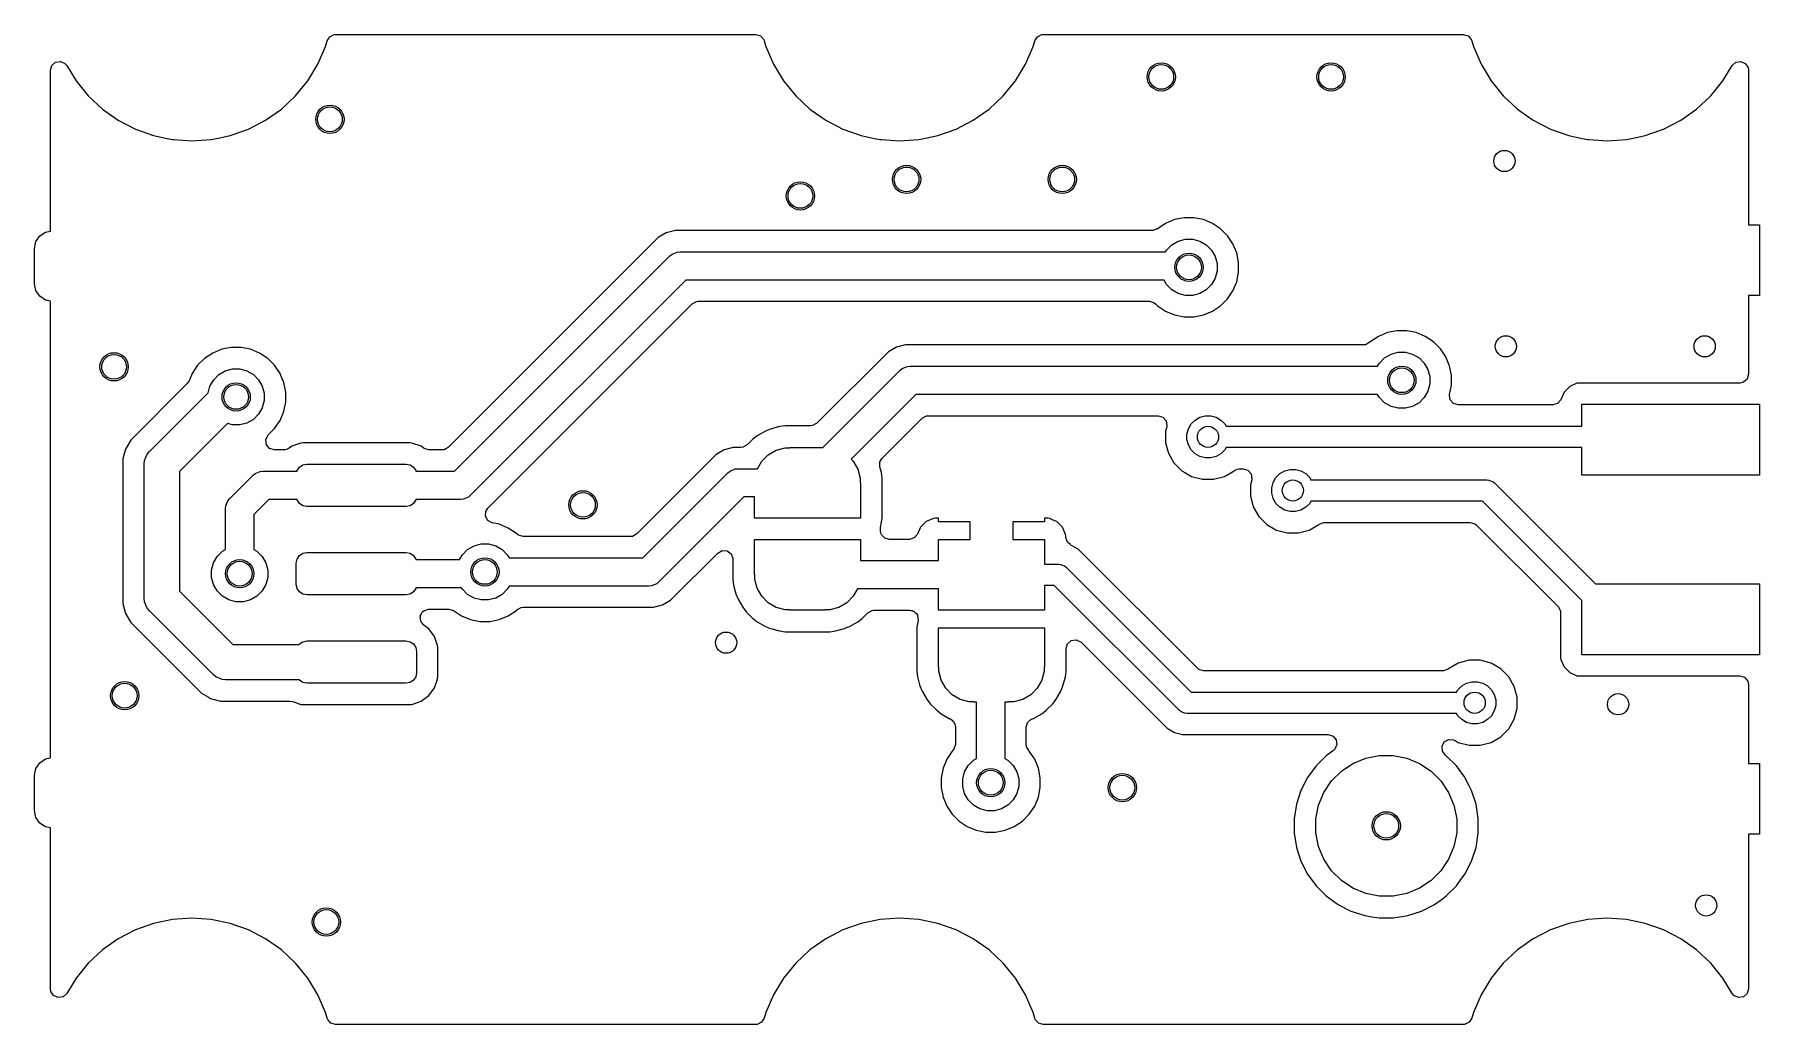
# Model space of a CAD drawing. Extents: x 0.011 to 0.971, y 0.02 to 0.571.
import ezdxf

# ---------------------------------------------------------------- set-up
doc = ezdxf.new("R2010")
doc.units = 0
doc.header["$MEASUREMENT"] = 0
doc.layers.add('BLACK', color=7, linetype='CONTINUOUS')

msp = doc.modelspace()

# ---------------------------------------------------------------- linework, layer by layer
at = {"layer": 'BLACK', "linetype": 'CONTINUOUS'}
for p, q in [((0.17281, 0.56411), (0.1737, 0.56728)), ((0.1737, 0.56728), (0.17516, 0.56961)), ((0.17516, 0.56961), (0.17764, 0.57079)), ((0.17764, 0.57079), (0.1784, 0.57085)), ((0.1784, 0.57085), (0.41215, 0.57085)), ((0.41215, 0.57085), (0.41479, 0.57007)), ((0.41479, 0.57007), (0.41659, 0.56799)), ((0.41659, 0.56799), (0.41685, 0.56728)), ((0.41685, 0.56728), (0.41774, 0.56411)), ((0.56651, 0.56411), (0.5674, 0.56728)), ((0.5674, 0.56728), (0.56886, 0.56961)), ((0.56886, 0.56961), (0.57135, 0.57079)), ((0.57135, 0.57079), (0.5721, 0.57085)), ((0.5721, 0.57085), (0.80585, 0.57085)), ((0.80585, 0.57085), (0.80849, 0.57007)), ((0.80849, 0.57007), (0.81029, 0.56799)), ((0.81029, 0.56799), (0.81055, 0.56728)), ((0.81055, 0.56728), (0.81144, 0.56411)), ((0.16875, 0.55476), (0.17281, 0.56411)), ((0.17281, 0.56411), (0.17281, 0.56411)), ((0.41774, 0.56411), (0.42203, 0.55423)), ((0.56245, 0.55476), (0.56651, 0.56411)), ((0.56651, 0.56411), (0.56651, 0.56411)), ((0.81144, 0.56411), (0.81573, 0.55423)), ((0.0197, 0.551), (0.02048, 0.55363)), ((0.0197, 0.46142), (0.0197, 0.551)), ((0.02048, 0.55363), (0.02256, 0.55544)), ((0.02256, 0.55544), (0.02528, 0.55583)), ((0.02528, 0.55583), (0.02778, 0.55468)), ((0.02778, 0.55468), (0.02876, 0.55353)), ((0.02876, 0.55353), (0.03393, 0.54503)), ((0.16292, 0.54503), (0.16852, 0.55423)), ((0.16852, 0.55423), (0.16875, 0.55476)), ((0.42203, 0.55423), (0.42203, 0.55423)), ((0.42203, 0.55423), (0.42763, 0.54503)), ((0.55662, 0.54503), (0.56222, 0.55423)), ((0.56222, 0.55423), (0.56245, 0.55476)), ((0.81573, 0.55423), (0.81573, 0.55423)), ((0.81573, 0.55423), (0.82133, 0.54503)), ((0.95032, 0.54503), (0.95549, 0.55353)), ((0.95549, 0.55353), (0.95753, 0.55538)), ((0.95753, 0.55538), (0.96024, 0.55584)), ((0.96024, 0.55584), (0.96277, 0.55476)), ((0.96277, 0.55476), (0.96431, 0.55249)), ((0.96431, 0.55249), (0.96455, 0.551)), ((0.96455, 0.551), (0.96455, 0.46496)), ((0.03393, 0.54503), (0.04073, 0.53667)), ((0.15612, 0.53667), (0.16292, 0.54503)), ((0.42763, 0.54503), (0.43443, 0.53667)), ((0.54982, 0.53667), (0.55662, 0.54503)), ((0.82133, 0.54503), (0.82813, 0.53667)), ((0.94352, 0.53667), (0.95032, 0.54503)), ((0.04073, 0.53667), (0.0486, 0.52931)), ((0.0486, 0.52931), (0.05741, 0.5231)), ((0.13944, 0.5231), (0.14825, 0.52931)), ((0.14825, 0.52931), (0.15612, 0.53667)), ((0.43443, 0.53667), (0.44231, 0.52931)), ((0.44231, 0.52931), (0.45111, 0.5231)), ((0.53314, 0.5231), (0.54195, 0.52931)), ((0.54195, 0.52931), (0.54982, 0.53667)), ((0.82813, 0.53667), (0.83601, 0.52931)), ((0.83601, 0.52931), (0.84481, 0.5231)), ((0.92684, 0.5231), (0.93565, 0.52931)), ((0.93565, 0.52931), (0.94352, 0.53667)), ((0.05741, 0.5231), (0.05741, 0.5231)), ((0.05741, 0.5231), (0.05741, 0.5231)), ((0.05741, 0.5231), (0.06697, 0.51814)), ((0.12988, 0.51814), (0.13944, 0.5231)), ((0.45111, 0.5231), (0.45111, 0.5231)), ((0.45111, 0.5231), (0.45111, 0.5231)), ((0.45111, 0.5231), (0.46067, 0.51814)), ((0.52358, 0.51814), (0.53314, 0.5231)), ((0.84481, 0.5231), (0.84481, 0.5231)), ((0.84481, 0.5231), (0.84481, 0.5231)), ((0.84481, 0.5231), (0.85438, 0.51814)), ((0.91728, 0.51814), (0.92684, 0.5231)), ((0.06697, 0.51814), (0.06697, 0.51814)), ((0.06697, 0.51814), (0.07713, 0.51453)), ((0.07713, 0.51453), (0.07713, 0.51453)), ((0.07713, 0.51453), (0.08462, 0.51298)), ((0.08462, 0.51298), (0.08768, 0.51234)), ((0.08768, 0.51234), (0.08768, 0.51234)), ((0.08768, 0.51234), (0.08836, 0.5123)), ((0.08836, 0.5123), (0.09843, 0.51161)), ((0.09843, 0.51161), (0.10917, 0.51234)), ((0.10917, 0.51234), (0.11392, 0.51333)), ((0.11392, 0.51333), (0.11972, 0.51453)), ((0.11972, 0.51453), (0.12988, 0.51814)), ((0.11972, 0.51453), (0.11972, 0.51453)), ((0.11972, 0.51453), (0.11972, 0.51453)), ((0.46067, 0.51814), (0.46067, 0.51814)), ((0.46067, 0.51814), (0.47083, 0.51453)), ((0.47083, 0.51453), (0.47083, 0.51453)), ((0.47083, 0.51453), (0.47832, 0.51298)), ((0.47832, 0.51298), (0.48138, 0.51234)), ((0.48138, 0.51234), (0.48138, 0.51234)), ((0.48138, 0.51234), (0.48206, 0.5123)), ((0.48206, 0.5123), (0.49213, 0.51161)), ((0.49213, 0.51161), (0.50288, 0.51234)), ((0.50288, 0.51234), (0.50762, 0.51333)), ((0.50762, 0.51333), (0.51342, 0.51453)), ((0.51342, 0.51453), (0.52358, 0.51814)), ((0.51342, 0.51453), (0.51342, 0.51453)), ((0.51342, 0.51453), (0.51342, 0.51453)), ((0.85438, 0.51814), (0.85438, 0.51814)), ((0.85438, 0.51814), (0.86453, 0.51453)), ((0.86453, 0.51453), (0.86453, 0.51453)), ((0.86453, 0.51453), (0.87202, 0.51298)), ((0.87202, 0.51298), (0.87508, 0.51234)), ((0.87508, 0.51234), (0.87508, 0.51234)), ((0.87508, 0.51234), (0.87577, 0.5123)), ((0.87577, 0.5123), (0.88583, 0.51161)), ((0.88583, 0.51161), (0.89658, 0.51234)), ((0.89658, 0.51234), (0.90132, 0.51333)), ((0.90132, 0.51333), (0.90713, 0.51453)), ((0.90713, 0.51453), (0.91728, 0.51814)), ((0.90713, 0.51453), (0.90713, 0.51453)), ((0.90713, 0.51453), (0.90713, 0.51453)), ((0.01371, 0.45873), (0.0169, 0.46086)), ((0.0169, 0.46086), (0.0197, 0.46142)), ((0.36741, 0.4617), (0.36239, 0.46036)), ((0.63275, 0.4617), (0.36741, 0.4617)), ((0.63331, 0.46174), (0.63275, 0.4617)), ((0.6354, 0.46263), (0.63331, 0.46174)), ((0.63546, 0.46253), (0.6354, 0.46263)), ((0.64018, 0.46568), (0.63546, 0.46253)), ((0.6452, 0.46776), (0.64018, 0.46568)), ((0.64018, 0.46568), (0.64018, 0.46568)), ((0.65053, 0.46882), (0.6452, 0.46776)), ((0.6452, 0.46776), (0.6452, 0.46776)), ((0.65596, 0.46882), (0.65053, 0.46882)), ((0.65053, 0.46882), (0.65053, 0.46882)), ((0.66129, 0.46776), (0.65596, 0.46882)), ((0.65596, 0.46882), (0.65596, 0.46882)), ((0.66631, 0.46568), (0.66129, 0.46776)), ((0.66129, 0.46776), (0.66129, 0.46776)), ((0.67082, 0.46267), (0.66631, 0.46568)), ((0.66631, 0.46568), (0.66631, 0.46568)), ((0.67467, 0.45882), (0.67082, 0.46267)), ((0.67082, 0.46267), (0.67082, 0.46267)), ((0.96455, 0.46496), (0.97067, 0.46496)), ((0.97067, 0.46496), (0.97067, 0.42559)), ((0.01083, 0.45177), (0.01158, 0.45554)), ((0.01083, 0.43209), (0.01083, 0.45177)), ((0.01158, 0.45554), (0.01371, 0.45873)), ((0.3579, 0.45777), (0.24115, 0.34102)), ((0.36239, 0.46036), (0.3579, 0.45777)), ((0.3579, 0.45777), (0.3579, 0.45777)), ((0.64075, 0.45083), (0.64366, 0.45374)), ((0.64366, 0.45374), (0.64722, 0.45579)), ((0.64722, 0.45579), (0.65119, 0.45686)), ((0.65119, 0.45686), (0.6553, 0.45686)), ((0.6553, 0.45686), (0.65927, 0.45579)), ((0.65927, 0.45579), (0.66283, 0.45374)), ((0.66283, 0.45374), (0.66574, 0.45083)), ((0.67768, 0.45431), (0.67467, 0.45882)), ((0.67467, 0.45882), (0.67467, 0.45882)), ((0.67976, 0.44929), (0.67768, 0.45431)), ((0.67768, 0.45431), (0.67768, 0.45431)), ((0.24462, 0.32776), (0.36443, 0.44757)), ((0.36443, 0.44757), (0.36563, 0.44855)), ((0.36563, 0.44855), (0.36846, 0.44972)), ((0.36846, 0.44972), (0.37, 0.44987)), ((0.37, 0.44987), (0.6402, 0.44987)), ((0.6402, 0.44987), (0.64075, 0.45083)), ((0.66574, 0.45083), (0.66779, 0.44727)), ((0.66779, 0.44727), (0.66886, 0.4433)), ((0.66886, 0.4433), (0.66886, 0.43919)), ((0.68082, 0.44396), (0.67976, 0.44929)), ((0.67976, 0.44929), (0.67976, 0.44929)), ((0.67976, 0.44929), (0.67976, 0.44929)), ((0.67976, 0.44929), (0.67976, 0.44929)), ((0.68082, 0.43853), (0.68082, 0.44396)), ((0.68082, 0.44396), (0.68082, 0.44396)), ((0.01158, 0.42832), (0.01083, 0.43209)), ((0.37326, 0.43413), (0.25345, 0.31431)), ((0.63933, 0.43413), (0.37326, 0.43413)), ((0.64075, 0.43166), (0.63933, 0.43413)), ((0.66779, 0.43522), (0.66574, 0.43166)), ((0.66886, 0.43919), (0.66779, 0.43522)), ((0.67768, 0.42818), (0.67976, 0.4332)), ((0.67976, 0.4332), (0.68082, 0.43853)), ((0.01371, 0.42513), (0.01158, 0.42832)), ((0.0169, 0.42299), (0.01371, 0.42513)), ((0.0197, 0.42244), (0.0169, 0.42299)), ((0.0197, 0.16812), (0.0197, 0.42244)), ((0.64366, 0.42875), (0.64075, 0.43166)), ((0.64722, 0.42669), (0.64366, 0.42875)), ((0.65119, 0.42563), (0.64722, 0.42669)), ((0.6553, 0.42563), (0.65119, 0.42563)), ((0.65927, 0.42669), (0.6553, 0.42563)), ((0.66283, 0.42875), (0.65927, 0.42669)), ((0.66574, 0.43166), (0.66283, 0.42875)), ((0.67082, 0.41982), (0.67467, 0.42366)), ((0.67467, 0.42366), (0.67768, 0.42818)), ((0.97067, 0.42559), (0.96455, 0.42559)), ((0.96455, 0.42559), (0.96455, 0.38167)), ((0.26306, 0.30719), (0.37673, 0.42087)), ((0.37673, 0.42087), (0.37915, 0.42218)), ((0.37915, 0.42218), (0.38018, 0.4223)), ((0.38018, 0.4223), (0.63117, 0.4223)), ((0.63117, 0.4223), (0.63381, 0.42152)), ((0.63381, 0.42152), (0.63462, 0.42087)), ((0.63462, 0.42087), (0.63566, 0.41982)), ((0.63566, 0.41982), (0.63566, 0.41982)), ((0.63566, 0.41982), (0.64018, 0.4168)), ((0.64018, 0.4168), (0.64018, 0.4168)), ((0.64018, 0.4168), (0.6452, 0.41473)), ((0.6452, 0.41473), (0.6452, 0.41473)), ((0.6452, 0.41473), (0.6452, 0.41473)), ((0.6452, 0.41473), (0.6452, 0.41473)), ((0.6452, 0.41473), (0.65053, 0.41367)), ((0.65053, 0.41367), (0.65053, 0.41367)), ((0.65053, 0.41367), (0.65596, 0.41367)), ((0.65596, 0.41367), (0.65954, 0.41438)), ((0.65954, 0.41438), (0.66129, 0.41473)), ((0.66129, 0.41473), (0.66631, 0.4168)), ((0.66631, 0.4168), (0.67082, 0.41982)), ((0.76361, 0.40487), (0.75859, 0.40279)), ((0.76894, 0.40593), (0.76361, 0.40487)), ((0.76361, 0.40487), (0.76361, 0.40487)), ((0.77437, 0.40593), (0.76894, 0.40593)), ((0.76894, 0.40593), (0.76894, 0.40593)), ((0.7797, 0.40487), (0.77437, 0.40593)), ((0.77437, 0.40593), (0.77437, 0.40593)), ((0.78472, 0.40279), (0.7797, 0.40487)), ((0.7797, 0.40487), (0.7797, 0.40487)), ((0.11499, 0.39561), (0.10997, 0.39353)), ((0.12032, 0.39667), (0.11499, 0.39561)), ((0.11499, 0.39561), (0.11499, 0.39561)), ((0.12575, 0.39667), (0.12032, 0.39667)), ((0.12032, 0.39667), (0.12032, 0.39667)), ((0.13108, 0.39561), (0.12575, 0.39667)), ((0.12575, 0.39667), (0.12575, 0.39667)), ((0.13609, 0.39353), (0.13108, 0.39561)), ((0.13108, 0.39561), (0.13108, 0.39561)), ((0.48593, 0.39411), (0.44622, 0.3544)), ((0.49043, 0.39671), (0.48593, 0.39411)), ((0.48593, 0.39411), (0.48593, 0.39411)), ((0.49544, 0.39805), (0.49043, 0.39671)), ((0.75033, 0.39805), (0.49544, 0.39805)), ((0.75137, 0.39816), (0.75033, 0.39805)), ((0.75379, 0.39948), (0.75137, 0.39816)), ((0.75407, 0.39977), (0.75379, 0.39948)), ((0.75859, 0.40279), (0.75407, 0.39977)), ((0.75407, 0.39977), (0.75407, 0.39977)), ((0.75859, 0.40279), (0.75859, 0.40279)), ((0.76563, 0.3929), (0.7696, 0.39396)), ((0.7696, 0.39396), (0.77371, 0.39396)), ((0.77371, 0.39396), (0.77768, 0.3929)), ((0.78923, 0.39977), (0.78472, 0.40279)), ((0.78472, 0.40279), (0.78472, 0.40279)), ((0.79308, 0.39593), (0.78923, 0.39977)), ((0.78923, 0.39977), (0.78923, 0.39977)), ((0.79609, 0.39141), (0.79308, 0.39593)), ((0.79308, 0.39593), (0.79308, 0.39593)), ((0.10161, 0.38667), (0.09859, 0.38216)), ((0.10545, 0.39052), (0.10161, 0.38668)), ((0.10161, 0.38668), (0.10161, 0.38667)), ((0.10997, 0.39353), (0.10545, 0.39052)), ((0.10545, 0.39052), (0.10545, 0.39052)), ((0.10997, 0.39353), (0.10997, 0.39353)), ((0.117, 0.38364), (0.12098, 0.38471)), ((0.12098, 0.38471), (0.12509, 0.38471)), ((0.12509, 0.38471), (0.12906, 0.38364)), ((0.1361, 0.39353), (0.13609, 0.39353)), ((0.14061, 0.39052), (0.1361, 0.39353)), ((0.14445, 0.38668), (0.14061, 0.39052)), ((0.14061, 0.39052), (0.14061, 0.39052)), ((0.14445, 0.38667), (0.14445, 0.38668)), ((0.14747, 0.38216), (0.14445, 0.38667)), ((0.49246, 0.38391), (0.49366, 0.38489)), ((0.49366, 0.38489), (0.4965, 0.38607)), ((0.4965, 0.38607), (0.49803, 0.38622)), ((0.49803, 0.38622), (0.75817, 0.38622)), ((0.75817, 0.38622), (0.75916, 0.38793)), ((0.75916, 0.38793), (0.76207, 0.39084)), ((0.76207, 0.39084), (0.76563, 0.3929)), ((0.77768, 0.3929), (0.78124, 0.39084)), ((0.78124, 0.39084), (0.78415, 0.38793)), ((0.78415, 0.38793), (0.7862, 0.38437)), ((0.7862, 0.38437), (0.78727, 0.3804)), ((0.79805, 0.38668), (0.79609, 0.39141)), ((0.79609, 0.39141), (0.79609, 0.39141)), ((0.79817, 0.38639), (0.79805, 0.38668)), ((0.79923, 0.38106), (0.79817, 0.38639)), ((0.79817, 0.38639), (0.79817, 0.38639)), ((0.79817, 0.38639), (0.79817, 0.38639)), ((0.09584, 0.37649), (0.06435, 0.345)), ((0.0969, 0.37808), (0.09584, 0.37649)), ((0.09859, 0.38216), (0.0969, 0.37808)), ((0.09859, 0.38216), (0.09859, 0.38216)), ((0.10749, 0.37141), (0.10848, 0.37512)), ((0.10848, 0.37512), (0.11054, 0.37868)), ((0.11054, 0.37868), (0.11344, 0.38159)), ((0.11344, 0.38159), (0.117, 0.38364)), ((0.12906, 0.38364), (0.13262, 0.38159)), ((0.13262, 0.38159), (0.13553, 0.37868)), ((0.13553, 0.37868), (0.13758, 0.37512)), ((0.13758, 0.37512), (0.13864, 0.37115)), ((0.14793, 0.38106), (0.14747, 0.38216)), ((0.14747, 0.38216), (0.14747, 0.38216)), ((0.14955, 0.37714), (0.14793, 0.38106)), ((0.15061, 0.37181), (0.14955, 0.37714)), ((0.14955, 0.37714), (0.14955, 0.37714)), ((0.14955, 0.37714), (0.14955, 0.37714)), ((0.44949, 0.34094), (0.49246, 0.38391)), ((0.78727, 0.37629), (0.7862, 0.37232)), ((0.78727, 0.3804), (0.78727, 0.37629)), ((0.7982, 0.37042), (0.79923, 0.37563)), ((0.79923, 0.37563), (0.79923, 0.38106)), ((0.86505, 0.37489), (0.86192, 0.37176)), ((0.86909, 0.37668), (0.86505, 0.37489)), ((0.87008, 0.37679), (0.86909, 0.37668)), ((0.86909, 0.37668), (0.86909, 0.37668)), ((0.95967, 0.37679), (0.87008, 0.37679)), ((0.87008, 0.37679), (0.87008, 0.37679)), ((0.96169, 0.37723), (0.95967, 0.37679)), ((0.96377, 0.37903), (0.96169, 0.37723)), ((0.96455, 0.38167), (0.96377, 0.37903)), ((0.07473, 0.33865), (0.10749, 0.37141)), ((0.13864, 0.36704), (0.13758, 0.36307)), ((0.13864, 0.37115), (0.13864, 0.36704)), ((0.14955, 0.36105), (0.15061, 0.36638)), ((0.15061, 0.36638), (0.15061, 0.37181)), ((0.15061, 0.37181), (0.15061, 0.37181)), ((0.50129, 0.37047), (0.46523, 0.33441)), ((0.75817, 0.37047), (0.50129, 0.37047)), ((0.75916, 0.36876), (0.75817, 0.37047)), ((0.76207, 0.36585), (0.75916, 0.36876)), ((0.76563, 0.3638), (0.76207, 0.36585)), ((0.78124, 0.36585), (0.77768, 0.3638)), ((0.78415, 0.36876), (0.78124, 0.36585)), ((0.7862, 0.37232), (0.78415, 0.36876)), ((0.79815, 0.37016), (0.7982, 0.37042)), ((0.79854, 0.36744), (0.79815, 0.37016)), ((0.80034, 0.36536), (0.79854, 0.36744)), ((0.80298, 0.36459), (0.80034, 0.36536)), ((0.85826, 0.3654), (0.85563, 0.36459)), ((0.86004, 0.3675), (0.85826, 0.3654)), ((0.86192, 0.37176), (0.86004, 0.3675)), ((0.86192, 0.37176), (0.86192, 0.37176)), ((0.87185, 0.35276), (0.87185, 0.36496)), ((0.87185, 0.36496), (0.97067, 0.36496)), ((0.97067, 0.36496), (0.97067, 0.32559)), ((0.13262, 0.3566), (0.12906, 0.35455)), ((0.13553, 0.35951), (0.13262, 0.3566)), ((0.13758, 0.36307), (0.13553, 0.35951)), ((0.14445, 0.35151), (0.14747, 0.35603)), ((0.14747, 0.35603), (0.14955, 0.36105)), ((0.48248, 0.33493), (0.50476, 0.35721)), ((0.50476, 0.35721), (0.50718, 0.35853)), ((0.50718, 0.35853), (0.50822, 0.35864)), ((0.50822, 0.35864), (0.6361, 0.35864)), ((0.6361, 0.35864), (0.63874, 0.35787)), ((0.63874, 0.35787), (0.64054, 0.35579)), ((0.64054, 0.35579), (0.64093, 0.35307)), ((0.65441, 0.35404), (0.65659, 0.35622)), ((0.65659, 0.35622), (0.65926, 0.35776)), ((0.65926, 0.35776), (0.66224, 0.35856)), ((0.66224, 0.35856), (0.66532, 0.35856)), ((0.66532, 0.35856), (0.6683, 0.35776)), ((0.6683, 0.35776), (0.67097, 0.35622)), ((0.67097, 0.35622), (0.67315, 0.35404)), ((0.7696, 0.36273), (0.76563, 0.3638)), ((0.77371, 0.36273), (0.7696, 0.36273)), ((0.77768, 0.3638), (0.77371, 0.36273)), ((0.85557, 0.36459), (0.80298, 0.36459)), ((0.85563, 0.36459), (0.85557, 0.36459)), ((0.11816, 0.35424), (0.09154, 0.32762)), ((0.12098, 0.35348), (0.11816, 0.35424)), ((0.12509, 0.35348), (0.12098, 0.35348)), ((0.12906, 0.35455), (0.12509, 0.35348)), ((0.13948, 0.34516), (0.14062, 0.34767)), ((0.14062, 0.34767), (0.14086, 0.34792)), ((0.14086, 0.34792), (0.14445, 0.35151)), ((0.14445, 0.35151), (0.14445, 0.35151)), ((0.413, 0.34743), (0.41051, 0.34552)), ((0.41749, 0.35002), (0.413, 0.34743)), ((0.413, 0.34743), (0.413, 0.34743)), ((0.42039, 0.35122), (0.41749, 0.35002)), ((0.41749, 0.35002), (0.41749, 0.35002)), ((0.4254, 0.35256), (0.42039, 0.35122)), ((0.42851, 0.35297), (0.4254, 0.35256)), ((0.44277, 0.35297), (0.42851, 0.35297)), ((0.44381, 0.35308), (0.44277, 0.35297)), ((0.44622, 0.3544), (0.44381, 0.35308)), ((0.64082, 0.3525), (0.64014, 0.34996)), ((0.64014, 0.34996), (0.64014, 0.34374)), ((0.64093, 0.35307), (0.64082, 0.3525)), ((0.65207, 0.34839), (0.65287, 0.35137)), ((0.65207, 0.34531), (0.65207, 0.34839)), ((0.65287, 0.35137), (0.65441, 0.35404)), ((0.67315, 0.35404), (0.67389, 0.35276)), ((0.67389, 0.35276), (0.87185, 0.35276)), ((0.0615, 0.34006), (0.06002, 0.33455)), ((0.06202, 0.34096), (0.0615, 0.34006)), ((0.0615, 0.34006), (0.0615, 0.34006)), ((0.06435, 0.345), (0.06202, 0.34096)), ((0.06202, 0.34096), (0.06202, 0.34096)), ((0.06435, 0.345), (0.06435, 0.345)), ((0.07204, 0.33361), (0.07351, 0.33716)), ((0.07351, 0.33716), (0.07473, 0.33865)), ((0.07351, 0.33716), (0.07351, 0.33716)), ((0.13987, 0.34244), (0.13948, 0.34516)), ((0.14167, 0.34036), (0.13987, 0.34244)), ((0.14431, 0.33959), (0.14167, 0.34036)), ((0.14962, 0.33959), (0.14431, 0.33959)), ((0.14994, 0.3396), (0.14962, 0.33959)), ((0.1501, 0.33965), (0.14994, 0.3396)), ((0.151, 0.33978), (0.1501, 0.33965)), ((0.15172, 0.34025), (0.151, 0.33978)), ((0.15252, 0.34054), (0.15172, 0.34025)), ((0.15402, 0.34165), (0.15252, 0.34054)), ((0.15907, 0.34341), (0.15402, 0.34165)), ((0.15402, 0.34165), (0.15402, 0.34165)), ((0.16026, 0.34352), (0.15907, 0.34341)), ((0.15907, 0.34341), (0.15907, 0.34341)), ((0.16027, 0.34352), (0.16026, 0.34352)), ((0.21966, 0.34352), (0.16027, 0.34352)), ((0.22085, 0.34341), (0.21966, 0.34352)), ((0.21966, 0.34352), (0.21966, 0.34352)), ((0.2259, 0.34165), (0.22085, 0.34341)), ((0.2274, 0.34054), (0.2259, 0.34165)), ((0.2259, 0.34165), (0.2259, 0.34165)), ((0.22766, 0.34036), (0.2274, 0.34054)), ((0.2303, 0.33959), (0.22766, 0.34036)), ((0.2377, 0.33959), (0.2303, 0.33959)), ((0.23874, 0.3397), (0.2377, 0.33959)), ((0.23883, 0.33975), (0.23874, 0.3397)), ((0.23907, 0.33978), (0.23883, 0.33975)), ((0.24009, 0.34044), (0.23907, 0.33978)), ((0.24115, 0.34102), (0.24009, 0.34044)), ((0.39016, 0.33703), (0.34592, 0.29279)), ((0.39465, 0.33962), (0.39016, 0.33703)), ((0.39016, 0.33703), (0.39016, 0.33703)), ((0.39967, 0.34096), (0.39465, 0.33962)), ((0.40394, 0.34096), (0.39967, 0.34096)), ((0.40497, 0.34108), (0.40394, 0.34096)), ((0.40739, 0.34239), (0.40497, 0.34108)), ((0.40965, 0.34465), (0.40739, 0.34239)), ((0.41051, 0.34552), (0.40965, 0.34465)), ((0.41549, 0.33324), (0.41912, 0.33688)), ((0.41912, 0.33688), (0.42357, 0.33945)), ((0.42357, 0.33945), (0.42853, 0.34078)), ((0.42853, 0.34078), (0.4311, 0.34078)), ((0.4311, 0.34078), (0.4311, 0.34094)), ((0.4311, 0.34094), (0.44949, 0.34094)), ((0.64014, 0.34374), (0.64125, 0.33959)), ((0.64125, 0.33959), (0.64175, 0.33773)), ((0.64175, 0.33773), (0.64175, 0.33772)), ((0.64175, 0.33772), (0.64486, 0.33233)), ((0.65287, 0.34233), (0.65207, 0.34531)), ((0.65441, 0.33966), (0.65287, 0.34233)), ((0.65659, 0.33748), (0.65441, 0.33966)), ((0.65926, 0.33594), (0.65659, 0.33748)), ((0.67097, 0.33748), (0.6683, 0.33594)), ((0.67315, 0.33966), (0.67097, 0.33748)), ((0.67389, 0.34094), (0.67315, 0.33966)), ((0.87185, 0.34094), (0.67389, 0.34094)), ((0.87185, 0.32559), (0.87185, 0.34094)), ((0.06002, 0.33455), (0.06002, 0.25974)), ((0.07185, 0.33169), (0.07204, 0.33361)), ((0.07185, 0.25689), (0.07185, 0.33169)), ((0.09154, 0.32762), (0.09154, 0.26097)), ((0.13242, 0.32545), (0.13362, 0.32643)), ((0.13362, 0.32643), (0.13646, 0.3276)), ((0.13646, 0.3276), (0.13799, 0.32776)), ((0.13799, 0.32776), (0.15689, 0.32776)), ((0.15689, 0.32776), (0.15695, 0.32805)), ((0.15695, 0.32805), (0.15823, 0.32996)), ((0.15823, 0.32996), (0.16014, 0.33124)), ((0.16014, 0.33124), (0.1624, 0.33169)), ((0.1624, 0.33169), (0.21752, 0.33169)), ((0.21752, 0.33169), (0.21978, 0.33124)), ((0.21978, 0.33124), (0.2217, 0.32996)), ((0.2217, 0.32996), (0.22298, 0.32805)), ((0.22298, 0.32805), (0.22303, 0.32776)), ((0.22303, 0.32776), (0.24462, 0.32776)), ((0.34939, 0.27953), (0.39669, 0.32683)), ((0.39669, 0.32683), (0.39789, 0.32781)), ((0.39789, 0.32781), (0.40072, 0.32898)), ((0.40072, 0.32898), (0.40226, 0.32913)), ((0.40226, 0.32913), (0.41311, 0.32913)), ((0.41311, 0.32913), (0.41549, 0.33324)), ((0.46523, 0.33441), (0.4664, 0.33324)), ((0.4664, 0.33324), (0.46897, 0.32879)), ((0.46897, 0.32879), (0.4703, 0.32383)), ((0.48122, 0.33022), (0.48128, 0.33297)), ((0.48209, 0.32696), (0.48122, 0.33022)), ((0.48128, 0.33297), (0.48248, 0.33493)), ((0.4825, 0.32385), (0.48209, 0.32696)), ((0.64486, 0.33233), (0.64486, 0.33233)), ((0.64486, 0.33233), (0.64486, 0.33233)), ((0.64486, 0.33233), (0.64926, 0.32793)), ((0.64926, 0.32793), (0.64926, 0.32793)), ((0.64926, 0.32793), (0.64926, 0.32793)), ((0.64926, 0.32793), (0.65094, 0.32696)), ((0.65094, 0.32696), (0.65465, 0.32482)), ((0.66224, 0.33514), (0.65926, 0.33594)), ((0.66532, 0.33514), (0.66224, 0.33514)), ((0.6683, 0.33594), (0.66532, 0.33514)), ((0.6729, 0.32482), (0.6783, 0.32793)), ((0.6783, 0.32793), (0.67852, 0.32811)), ((0.6783, 0.32793), (0.6783, 0.32793)), ((0.67852, 0.32811), (0.67936, 0.32843)), ((0.67936, 0.32843), (0.68012, 0.32892)), ((0.68012, 0.32892), (0.68092, 0.32903)), ((0.68092, 0.32903), (0.68109, 0.3291)), ((0.68109, 0.3291), (0.68149, 0.32911)), ((0.68149, 0.32911), (0.68341, 0.32911)), ((0.68341, 0.32911), (0.68605, 0.32834)), ((0.68605, 0.32834), (0.68785, 0.32626)), ((0.70163, 0.32419), (0.70381, 0.32637)), ((0.70381, 0.32637), (0.70648, 0.32791)), ((0.70648, 0.32791), (0.70946, 0.32871)), ((0.70946, 0.32871), (0.71254, 0.32871)), ((0.71254, 0.32871), (0.71552, 0.32791)), ((0.71552, 0.32791), (0.71819, 0.32637)), ((0.71819, 0.32637), (0.72037, 0.32419)), ((0.11943, 0.31246), (0.13242, 0.32545)), ((0.4703, 0.32383), (0.4703, 0.32126)), ((0.4703, 0.32126), (0.47047, 0.32126)), ((0.47047, 0.32126), (0.47047, 0.30157)), ((0.4825, 0.30157), (0.4825, 0.32385)), ((0.65465, 0.32482), (0.66067, 0.32321)), ((0.66067, 0.32321), (0.66067, 0.32321)), ((0.66067, 0.32321), (0.66689, 0.32321)), ((0.66689, 0.32321), (0.6729, 0.32482)), ((0.66689, 0.32321), (0.66689, 0.32321)), ((0.68812, 0.32297), (0.68736, 0.32011)), ((0.68736, 0.32011), (0.68736, 0.31389)), ((0.68785, 0.32626), (0.68824, 0.32354)), ((0.68824, 0.32354), (0.68812, 0.32297)), ((0.69929, 0.31854), (0.70009, 0.32152)), ((0.69929, 0.31546), (0.69929, 0.31854)), ((0.70009, 0.32152), (0.70163, 0.32419)), ((0.72037, 0.32419), (0.72111, 0.32291)), ((0.72111, 0.32291), (0.819, 0.32291)), ((0.819, 0.32291), (0.82015, 0.32279)), ((0.82015, 0.32279), (0.82103, 0.32243)), ((0.82103, 0.32243), (0.82228, 0.32191)), ((0.82228, 0.32191), (0.82318, 0.32118)), ((0.82318, 0.32118), (0.87939, 0.26496)), ((0.97067, 0.32559), (0.87185, 0.32559)), ((0.11713, 0.30689), (0.11728, 0.30843)), ((0.11728, 0.30843), (0.11845, 0.31126)), ((0.11845, 0.31126), (0.11943, 0.31246)), ((0.14125, 0.31201), (0.13287, 0.30363)), ((0.15689, 0.31201), (0.14125, 0.31201)), ((0.15695, 0.31172), (0.15689, 0.31201)), ((0.15823, 0.3098), (0.15695, 0.31172)), ((0.16014, 0.30852), (0.15823, 0.3098)), ((0.1624, 0.30807), (0.16014, 0.30852)), ((0.21752, 0.30807), (0.1624, 0.30807)), ((0.21978, 0.30852), (0.21752, 0.30807)), ((0.2217, 0.3098), (0.21978, 0.30852)), ((0.22298, 0.31172), (0.2217, 0.3098)), ((0.22303, 0.31201), (0.22298, 0.31172)), ((0.24788, 0.31201), (0.22303, 0.31201)), ((0.24942, 0.31216), (0.24788, 0.31201)), ((0.25226, 0.31333), (0.24942, 0.31216)), ((0.25345, 0.31431), (0.25226, 0.31333)), ((0.2619, 0.30536), (0.26306, 0.30719)), ((0.40552, 0.31339), (0.35822, 0.26609)), ((0.41142, 0.31339), (0.40552, 0.31339)), ((0.41142, 0.30157), (0.41142, 0.31339)), ((0.68736, 0.31389), (0.6887, 0.30888)), ((0.6887, 0.30888), (0.68897, 0.30787)), ((0.68897, 0.30787), (0.68897, 0.30787)), ((0.68897, 0.30787), (0.69208, 0.30248)), ((0.70009, 0.31248), (0.69929, 0.31546)), ((0.70163, 0.30981), (0.70009, 0.31248)), ((0.70381, 0.30763), (0.70163, 0.30981)), ((0.70648, 0.30609), (0.70381, 0.30763)), ((0.71819, 0.30763), (0.71552, 0.30609)), ((0.72037, 0.30981), (0.71819, 0.30763)), ((0.72111, 0.31109), (0.72037, 0.30981)), ((0.81655, 0.31109), (0.72111, 0.31109)), ((0.87185, 0.2558), (0.81655, 0.31109)), ((0.11713, 0.28415), (0.11713, 0.30689)), ((0.13287, 0.30363), (0.13287, 0.28415)), ((0.26176, 0.30261), (0.2619, 0.30536)), ((0.26312, 0.30022), (0.26176, 0.30261)), ((0.26556, 0.29895), (0.26312, 0.30022)), ((0.26946, 0.29817), (0.26556, 0.29895)), ((0.27448, 0.29609), (0.26946, 0.29817)), ((0.26946, 0.29817), (0.26946, 0.29817)), ((0.47047, 0.30157), (0.41142, 0.30157)), ((0.48169, 0.29723), (0.4825, 0.30157)), ((0.50698, 0.29969), (0.50385, 0.29657)), ((0.51102, 0.30148), (0.50698, 0.29969)), ((0.51201, 0.30159), (0.51102, 0.30148)), ((0.51102, 0.30148), (0.51102, 0.30148)), ((0.51378, 0.30159), (0.51201, 0.30159)), ((0.51201, 0.30159), (0.51201, 0.30159)), ((0.51378, 0.29961), (0.51378, 0.30159)), ((0.5315, 0.29961), (0.51378, 0.29961)), ((0.5315, 0.28976), (0.5315, 0.29961)), ((0.57283, 0.29961), (0.55512, 0.29961)), ((0.55512, 0.29961), (0.55512, 0.28976)), ((0.5746, 0.30159), (0.57283, 0.30159)), ((0.57283, 0.30159), (0.57283, 0.29961)), ((0.57559, 0.30148), (0.5746, 0.30159)), ((0.57854, 0.30018), (0.57559, 0.30148)), ((0.57964, 0.29969), (0.57854, 0.30018)), ((0.58276, 0.29657), (0.57964, 0.29969)), ((0.69208, 0.30248), (0.69208, 0.30248)), ((0.69208, 0.30248), (0.69208, 0.30248)), ((0.69208, 0.30248), (0.69648, 0.29808)), ((0.69648, 0.29808), (0.69648, 0.29808)), ((0.69648, 0.29808), (0.69648, 0.29808)), ((0.69648, 0.29808), (0.70161, 0.29512)), ((0.70946, 0.30529), (0.70648, 0.30609)), ((0.71254, 0.30529), (0.70946, 0.30529)), ((0.71552, 0.30609), (0.71254, 0.30529)), ((0.72013, 0.29497), (0.72552, 0.29808)), ((0.72552, 0.29808), (0.72574, 0.29825)), ((0.72552, 0.29808), (0.72552, 0.29808)), ((0.72574, 0.29825), (0.72831, 0.29925)), ((0.72831, 0.29925), (0.72871, 0.29926)), ((0.72871, 0.29926), (0.80963, 0.29926)), ((0.80963, 0.29926), (0.81227, 0.29849)), ((0.81227, 0.29849), (0.81308, 0.29783)), ((0.81308, 0.29783), (0.85859, 0.25233)), ((0.279, 0.29308), (0.27448, 0.29609)), ((0.27448, 0.29609), (0.27448, 0.29609)), ((0.27928, 0.29279), (0.279, 0.29308)), ((0.279, 0.29308), (0.279, 0.29308)), ((0.2801, 0.29213), (0.27928, 0.29279)), ((0.28274, 0.29136), (0.2801, 0.29213)), ((0.34247, 0.29136), (0.28274, 0.29136)), ((0.34351, 0.29147), (0.34247, 0.29136)), ((0.34592, 0.29279), (0.34351, 0.29147)), ((0.41142, 0.27008), (0.41142, 0.28976)), ((0.41142, 0.28976), (0.47047, 0.28976)), ((0.47047, 0.28976), (0.47047, 0.27795)), ((0.48153, 0.2941), (0.48155, 0.29685)), ((0.48175, 0.29333), (0.48153, 0.2941)), ((0.48155, 0.29685), (0.48167, 0.2972)), ((0.48167, 0.2972), (0.48169, 0.29723)), ((0.48169, 0.29723), (0.48169, 0.29723)), ((0.482, 0.29264), (0.48175, 0.29333)), ((0.48212, 0.29251), (0.482, 0.29264)), ((0.48232, 0.29206), (0.48212, 0.29251)), ((0.48311, 0.29136), (0.48232, 0.29206)), ((0.48381, 0.29056), (0.48311, 0.29136)), ((0.48413, 0.29046), (0.48381, 0.29056)), ((0.48438, 0.29024), (0.48413, 0.29046)), ((0.48543, 0.29008), (0.48438, 0.29024)), ((0.48645, 0.28978), (0.48543, 0.29008)), ((0.49767, 0.28978), (0.48645, 0.28978)), ((0.49774, 0.28978), (0.49767, 0.28978)), ((0.50037, 0.29059), (0.49774, 0.28978)), ((0.50214, 0.29269), (0.50037, 0.29059)), ((0.50385, 0.29657), (0.50214, 0.29269)), ((0.51378, 0.27795), (0.51378, 0.28976)), ((0.51378, 0.28976), (0.5315, 0.28976)), ((0.55512, 0.28976), (0.57283, 0.28976)), ((0.57283, 0.28976), (0.57283, 0.27598)), ((0.58455, 0.29252), (0.58276, 0.29657)), ((0.58467, 0.29153), (0.58455, 0.29252)), ((0.58455, 0.29252), (0.58455, 0.29252)), ((0.58455, 0.29252), (0.58455, 0.29252)), ((0.58467, 0.29107), (0.58467, 0.29153)), ((0.58467, 0.29153), (0.58467, 0.29153)), ((0.58467, 0.29153), (0.58467, 0.29153)), ((0.58467, 0.29089), (0.58467, 0.29107)), ((0.58554, 0.28828), (0.58467, 0.29089)), ((0.58732, 0.28684), (0.58554, 0.28828)), ((0.70161, 0.29512), (0.70187, 0.29497)), ((0.70187, 0.29497), (0.70789, 0.29336)), ((0.70789, 0.29336), (0.70789, 0.29336)), ((0.70789, 0.29336), (0.71411, 0.29336)), ((0.71411, 0.29336), (0.72013, 0.29497)), ((0.71411, 0.29336), (0.71411, 0.29336)), ((0.11045, 0.2767), (0.11251, 0.28026)), ((0.11251, 0.28026), (0.11541, 0.28316)), ((0.11541, 0.28316), (0.11713, 0.28415)), ((0.13287, 0.28415), (0.13459, 0.28316)), ((0.13459, 0.28316), (0.13749, 0.28026)), ((0.13749, 0.28026), (0.13955, 0.2767)), ((0.1565, 0.27657), (0.15695, 0.27883)), ((0.15695, 0.27883), (0.15823, 0.28075)), ((0.15823, 0.28075), (0.16014, 0.28203)), ((0.16014, 0.28203), (0.1624, 0.28248)), ((0.1624, 0.28248), (0.21752, 0.28248)), ((0.21752, 0.28248), (0.21978, 0.28203)), ((0.21978, 0.28203), (0.2217, 0.28075)), ((0.2217, 0.28075), (0.22298, 0.27883)), ((0.22298, 0.27883), (0.22303, 0.27854)), ((0.22303, 0.27854), (0.24737, 0.27854)), ((0.24737, 0.27854), (0.24892, 0.28124)), ((0.24892, 0.28124), (0.25183, 0.28415)), ((0.25183, 0.28415), (0.25539, 0.2862)), ((0.25539, 0.2862), (0.25936, 0.28727)), ((0.25936, 0.28727), (0.26347, 0.28727)), ((0.26347, 0.28727), (0.26744, 0.2862)), ((0.26744, 0.2862), (0.271, 0.28415)), ((0.271, 0.28415), (0.27391, 0.28124)), ((0.27391, 0.28124), (0.2749, 0.27953)), ((0.2749, 0.27953), (0.34939, 0.27953)), ((0.36475, 0.25589), (0.39106, 0.28219)), ((0.39106, 0.28219), (0.39347, 0.28351)), ((0.39347, 0.28351), (0.39621, 0.28331)), ((0.39621, 0.28331), (0.39842, 0.28166)), ((0.39842, 0.28166), (0.39938, 0.27909)), ((0.39938, 0.27909), (0.39939, 0.27874)), ((0.39939, 0.27874), (0.39939, 0.26749)), ((0.58728, 0.28677), (0.58732, 0.28684)), ((0.58755, 0.28661), (0.58728, 0.28677)), ((0.5916, 0.28427), (0.58755, 0.28661)), ((0.58755, 0.28661), (0.58755, 0.28661)), ((0.65789, 0.21799), (0.5916, 0.28427)), ((0.5916, 0.28427), (0.5916, 0.28427)), ((0.10939, 0.27272), (0.11045, 0.2767)), ((0.10939, 0.26861), (0.10939, 0.27272)), ((0.13955, 0.2767), (0.14061, 0.27272)), ((0.14061, 0.27272), (0.14061, 0.26861)), ((0.1565, 0.26476), (0.1565, 0.27657)), ((0.41159, 0.27008), (0.41142, 0.27008)), ((0.41159, 0.26751), (0.41159, 0.27008)), ((0.47047, 0.27795), (0.51378, 0.27795)), ((0.57283, 0.27598), (0.58071, 0.27598)), ((0.58071, 0.27598), (0.58186, 0.27587)), ((0.58186, 0.27587), (0.58274, 0.27551)), ((0.58274, 0.27551), (0.58399, 0.27499)), ((0.58399, 0.27499), (0.58488, 0.27425)), ((0.58488, 0.27425), (0.65441, 0.20472)), ((0.06002, 0.25974), (0.06002, 0.25404)), ((0.09154, 0.26097), (0.1212, 0.2313)), ((0.11045, 0.26464), (0.10939, 0.26861)), ((0.11251, 0.26108), (0.11045, 0.26464)), ((0.11541, 0.25818), (0.11251, 0.26108)), ((0.13749, 0.26108), (0.13459, 0.25818)), ((0.13955, 0.26464), (0.13749, 0.26108)), ((0.14061, 0.26861), (0.13955, 0.26464)), ((0.15695, 0.2625), (0.1565, 0.26476)), ((0.15823, 0.26059), (0.15695, 0.2625)), ((0.16014, 0.25931), (0.15823, 0.26059)), ((0.1624, 0.25886), (0.16014, 0.25931)), ((0.21978, 0.25931), (0.21752, 0.25886)), ((0.2217, 0.26059), (0.21978, 0.25931)), ((0.22298, 0.2625), (0.2217, 0.26059)), ((0.22303, 0.2628), (0.22298, 0.2625)), ((0.2485, 0.2628), (0.22303, 0.2628)), ((0.24892, 0.26207), (0.2485, 0.2628)), ((0.25183, 0.25916), (0.24892, 0.26207)), ((0.25539, 0.2571), (0.25183, 0.25916)), ((0.271, 0.25916), (0.26744, 0.2571)), ((0.27391, 0.26207), (0.271, 0.25916)), ((0.2749, 0.26378), (0.27391, 0.26207)), ((0.35265, 0.26378), (0.2749, 0.26378)), ((0.35419, 0.26393), (0.35265, 0.26378)), ((0.35703, 0.26511), (0.35419, 0.26393)), ((0.35822, 0.26609), (0.35703, 0.26511)), ((0.39939, 0.26749), (0.3998, 0.26437)), ((0.3998, 0.26437), (0.40114, 0.25937)), ((0.40114, 0.25937), (0.40234, 0.25647)), ((0.41292, 0.26255), (0.41159, 0.26751)), ((0.41549, 0.2581), (0.41292, 0.26255)), ((0.46878, 0.2622), (0.4664, 0.2581)), ((0.51378, 0.2622), (0.46878, 0.2622)), ((0.51378, 0.25039), (0.51378, 0.2622)), ((0.57826, 0.26417), (0.57283, 0.26417)), ((0.57283, 0.26417), (0.57283, 0.25039)), ((0.64779, 0.19464), (0.57826, 0.26417)), ((0.87939, 0.26496), (0.97067, 0.26496)), ((0.97067, 0.26496), (0.97067, 0.22559)), ((0.06002, 0.25404), (0.0615, 0.24852)), ((0.07204, 0.25497), (0.07185, 0.25689)), ((0.07351, 0.25142), (0.07204, 0.25497)), ((0.07473, 0.24993), (0.07351, 0.25142)), ((0.07351, 0.25142), (0.07351, 0.25142)), ((0.11017, 0.2145), (0.07473, 0.24993)), ((0.11897, 0.25612), (0.11541, 0.25818)), ((0.12294, 0.25506), (0.11897, 0.25612)), ((0.12706, 0.25506), (0.12294, 0.25506)), ((0.13103, 0.25612), (0.12706, 0.25506)), ((0.13459, 0.25818), (0.13103, 0.25612)), ((0.21752, 0.25886), (0.1624, 0.25886)), ((0.22679, 0.24949), (0.22738, 0.24999)), ((0.22738, 0.24999), (0.2274, 0.25001)), ((0.2274, 0.25001), (0.22999, 0.25095)), ((0.22999, 0.25095), (0.2303, 0.25096)), ((0.2303, 0.25096), (0.24126, 0.25096)), ((0.24126, 0.25096), (0.2439, 0.25019)), ((0.2439, 0.25019), (0.24397, 0.25014)), ((0.24397, 0.25014), (0.24835, 0.24721)), ((0.25936, 0.25604), (0.25539, 0.2571)), ((0.26347, 0.25604), (0.25936, 0.25604)), ((0.26744, 0.2571), (0.26347, 0.25604)), ((0.27448, 0.24721), (0.279, 0.25023)), ((0.279, 0.25023), (0.27914, 0.25037)), ((0.27914, 0.25037), (0.27928, 0.25052)), ((0.27928, 0.25052), (0.2817, 0.25184)), ((0.2817, 0.25184), (0.28274, 0.25195)), ((0.28274, 0.25195), (0.35525, 0.25195)), ((0.35525, 0.25195), (0.36026, 0.25329)), ((0.35525, 0.25195), (0.35525, 0.25195)), ((0.36026, 0.25329), (0.36475, 0.25589)), ((0.40234, 0.25647), (0.40234, 0.25647)), ((0.40234, 0.25647), (0.40493, 0.25198)), ((0.40493, 0.25198), (0.40493, 0.25198)), ((0.40493, 0.25198), (0.40685, 0.24949)), ((0.41912, 0.25446), (0.41549, 0.2581)), ((0.42357, 0.25189), (0.41912, 0.25446)), ((0.42853, 0.25056), (0.42357, 0.25189)), ((0.4311, 0.25056), (0.42853, 0.25056)), ((0.4311, 0.25039), (0.4311, 0.25056)), ((0.45079, 0.25039), (0.4311, 0.25039)), ((0.45336, 0.25056), (0.45079, 0.25056)), ((0.45079, 0.25056), (0.45079, 0.25039)), ((0.45832, 0.25189), (0.45336, 0.25056)), ((0.46277, 0.25446), (0.45832, 0.25189)), ((0.4664, 0.2581), (0.46277, 0.25446)), ((0.4745, 0.24894), (0.47692, 0.25026)), ((0.47692, 0.25026), (0.47795, 0.25037)), ((0.47795, 0.25037), (0.49767, 0.25037)), ((0.49767, 0.25037), (0.49838, 0.25017)), ((0.49838, 0.25017), (0.49911, 0.25016)), ((0.49911, 0.25016), (0.49967, 0.24979)), ((0.49967, 0.24979), (0.50031, 0.2496)), ((0.50031, 0.2496), (0.50079, 0.24905)), ((0.57283, 0.25039), (0.51378, 0.25039)), ((0.85859, 0.25233), (0.85991, 0.24991)), ((0.85991, 0.24991), (0.86002, 0.24888)), ((0.87185, 0.22559), (0.87185, 0.2558)), ((0.0615, 0.24852), (0.06435, 0.24358)), ((0.06435, 0.24358), (0.10382, 0.20411)), ((0.2254, 0.24645), (0.22552, 0.24675)), ((0.22562, 0.2454), (0.2254, 0.24645)), ((0.22549, 0.24707), (0.226, 0.24802)), ((0.22552, 0.24675), (0.22549, 0.24707)), ((0.22571, 0.24433), (0.22562, 0.2454)), ((0.2259, 0.24407), (0.22571, 0.24433)), ((0.22597, 0.24376), (0.2259, 0.24407)), ((0.22672, 0.24299), (0.22597, 0.24376)), ((0.226, 0.24802), (0.22639, 0.24902)), ((0.22639, 0.24902), (0.22672, 0.24935)), ((0.22672, 0.24935), (0.22679, 0.24949)), ((0.22737, 0.24214), (0.22672, 0.24299)), ((0.22844, 0.24135), (0.22737, 0.24214)), ((0.2302, 0.24005), (0.22844, 0.24135)), ((0.23338, 0.23574), (0.2302, 0.24005)), ((0.24835, 0.24721), (0.24835, 0.24721)), ((0.24835, 0.24721), (0.25337, 0.24513)), ((0.25337, 0.24513), (0.25337, 0.24513)), ((0.25337, 0.24513), (0.25337, 0.24513)), ((0.25337, 0.24513), (0.25337, 0.24513)), ((0.25337, 0.24513), (0.2587, 0.24407)), ((0.2587, 0.24407), (0.2587, 0.24407)), ((0.2587, 0.24407), (0.26413, 0.24407)), ((0.26413, 0.24407), (0.26772, 0.24479)), ((0.26772, 0.24479), (0.26946, 0.24513)), ((0.26946, 0.24513), (0.27448, 0.24721)), ((0.40685, 0.24949), (0.40685, 0.24949)), ((0.40685, 0.24949), (0.41051, 0.24582)), ((0.41051, 0.24582), (0.41051, 0.24582)), ((0.41051, 0.24582), (0.41051, 0.24582)), ((0.41051, 0.24582), (0.41106, 0.2454)), ((0.41106, 0.2454), (0.413, 0.24391)), ((0.413, 0.24391), (0.413, 0.24391)), ((0.413, 0.24391), (0.413, 0.24391)), ((0.413, 0.24391), (0.413, 0.24391)), ((0.413, 0.24391), (0.41749, 0.24132)), ((0.41749, 0.24132), (0.41749, 0.24132)), ((0.41749, 0.24132), (0.41934, 0.24055)), ((0.41934, 0.24055), (0.42039, 0.24012)), ((0.42039, 0.24012), (0.4254, 0.23878)), ((0.45649, 0.23878), (0.4615, 0.24012)), ((0.4615, 0.24012), (0.46363, 0.241)), ((0.46363, 0.241), (0.4644, 0.24132)), ((0.4644, 0.24132), (0.46889, 0.24391)), ((0.4644, 0.24132), (0.4644, 0.24132)), ((0.4644, 0.24132), (0.4644, 0.24132)), ((0.46889, 0.24391), (0.47138, 0.24582)), ((0.47138, 0.24582), (0.4745, 0.24894)), ((0.50079, 0.24905), (0.5014, 0.24864)), ((0.5014, 0.24864), (0.50208, 0.24756)), ((0.50181, 0.24086), (0.50175, 0.24055)), ((0.50175, 0.24055), (0.50175, 0.21631)), ((0.5025, 0.24454), (0.50181, 0.24086)), ((0.50208, 0.24756), (0.50212, 0.24752)), ((0.50212, 0.24752), (0.50214, 0.24746)), ((0.50214, 0.24746), (0.50216, 0.24741)), ((0.50216, 0.24741), (0.50252, 0.24468)), ((0.50252, 0.24468), (0.5025, 0.24454)), ((0.51378, 0.2189), (0.51378, 0.24055)), ((0.51378, 0.24055), (0.57283, 0.24055)), ((0.57283, 0.24055), (0.57283, 0.2189)), ((0.86002, 0.24888), (0.86002, 0.22382)), ((0.1212, 0.2313), (0.15807, 0.2313)), ((0.15807, 0.2313), (0.15823, 0.23154)), ((0.15823, 0.23154), (0.16014, 0.23282)), ((0.16014, 0.23282), (0.1624, 0.23327)), ((0.1624, 0.23327), (0.21752, 0.23327)), ((0.21752, 0.23327), (0.21978, 0.23282)), ((0.21978, 0.23282), (0.2217, 0.23154)), ((0.2217, 0.23154), (0.22298, 0.22962)), ((0.23514, 0.2307), (0.23338, 0.23574)), ((0.23338, 0.23574), (0.23338, 0.23574)), ((0.23526, 0.2295), (0.23514, 0.2307)), ((0.23514, 0.2307), (0.23514, 0.2307)), ((0.4254, 0.23878), (0.42851, 0.23837)), ((0.42851, 0.23837), (0.42851, 0.23837)), ((0.42851, 0.23837), (0.45338, 0.23837)), ((0.45338, 0.23837), (0.45649, 0.23878)), ((0.45338, 0.23837), (0.45338, 0.23837)), ((0.58486, 0.22906), (0.58564, 0.2317)), ((0.58564, 0.2317), (0.58772, 0.2335)), ((0.58772, 0.2335), (0.59044, 0.23389)), ((0.59044, 0.23389), (0.59294, 0.23275)), ((0.59294, 0.23275), (0.5932, 0.23251)), ((0.5932, 0.23251), (0.64108, 0.18463)), ((0.22298, 0.22962), (0.22343, 0.22736)), ((0.22343, 0.22736), (0.22343, 0.21555)), ((0.23526, 0.21341), (0.23526, 0.2295)), ((0.58486, 0.21631), (0.58486, 0.22906)), ((0.80308, 0.22085), (0.79769, 0.21774)), ((0.80909, 0.22246), (0.80308, 0.22085)), ((0.80308, 0.22085), (0.80308, 0.22085)), ((0.81532, 0.22246), (0.80909, 0.22246)), ((0.82133, 0.22085), (0.81532, 0.22246)), ((0.82672, 0.21774), (0.82133, 0.22085)), ((0.82133, 0.22085), (0.82133, 0.22085)), ((0.82133, 0.22085), (0.82133, 0.22085)), ((0.86002, 0.22382), (0.86002, 0.22382)), ((0.86002, 0.22382), (0.86013, 0.22284)), ((0.86013, 0.22284), (0.86013, 0.22284)), ((0.86013, 0.22284), (0.86192, 0.21879)), ((0.97067, 0.22559), (0.87185, 0.22559)), ((0.11166, 0.21327), (0.11017, 0.2145)), ((0.11521, 0.2118), (0.11166, 0.21327)), ((0.11166, 0.21327), (0.11166, 0.21327)), ((0.11713, 0.21161), (0.11521, 0.2118)), ((0.15807, 0.21161), (0.11713, 0.21161)), ((0.15823, 0.21138), (0.15807, 0.21161)), ((0.16014, 0.2101), (0.15823, 0.21138)), ((0.2217, 0.21138), (0.21978, 0.2101)), ((0.22298, 0.21329), (0.2217, 0.21138)), ((0.22343, 0.21555), (0.22298, 0.21329)), ((0.23468, 0.21091), (0.23514, 0.21222)), ((0.23514, 0.21222), (0.23526, 0.21341)), ((0.23514, 0.21222), (0.23514, 0.21222)), ((0.50175, 0.21631), (0.50213, 0.21341)), ((0.50213, 0.21341), (0.50216, 0.21319)), ((0.50216, 0.21319), (0.50332, 0.20888)), ((0.51395, 0.2189), (0.51378, 0.2189)), ((0.51395, 0.21633), (0.51395, 0.2189)), ((0.51528, 0.21136), (0.51395, 0.21633)), ((0.51785, 0.20691), (0.51528, 0.21136)), ((0.57134, 0.21136), (0.56877, 0.20691)), ((0.57267, 0.21633), (0.57134, 0.21136)), ((0.57283, 0.2189), (0.57267, 0.2189)), ((0.57267, 0.2189), (0.57267, 0.21633)), ((0.58311, 0.20819), (0.58445, 0.21319)), ((0.58445, 0.21319), (0.58486, 0.21631)), ((0.6587, 0.21733), (0.65789, 0.21799)), ((0.66134, 0.21656), (0.6587, 0.21733)), ((0.79449, 0.21656), (0.66134, 0.21656)), ((0.7949, 0.21657), (0.79449, 0.21656)), ((0.79746, 0.21756), (0.7949, 0.21657)), ((0.79769, 0.21774), (0.79746, 0.21756)), ((0.83112, 0.21334), (0.82672, 0.21774)), ((0.82672, 0.21774), (0.82672, 0.21774)), ((0.83253, 0.21091), (0.83112, 0.21334)), ((0.83112, 0.21334), (0.83112, 0.21334)), ((0.86192, 0.21879), (0.86192, 0.21879)), ((0.86192, 0.21879), (0.86505, 0.21566)), ((0.86505, 0.21566), (0.86909, 0.21387)), ((0.86909, 0.21387), (0.87008, 0.21376)), ((0.87008, 0.21376), (0.95967, 0.21376)), ((0.95967, 0.21376), (0.9623, 0.21298)), ((0.9623, 0.21298), (0.96411, 0.21091)), ((0.10382, 0.20411), (0.1076, 0.20193)), ((0.1076, 0.20193), (0.10876, 0.20126)), ((0.1624, 0.20965), (0.16014, 0.2101)), ((0.21752, 0.20965), (0.1624, 0.20965)), ((0.21978, 0.2101), (0.21752, 0.20965)), ((0.2259, 0.19969), (0.2302, 0.20287)), ((0.2302, 0.20287), (0.23338, 0.20717)), ((0.23338, 0.20717), (0.23468, 0.21091)), ((0.50332, 0.20888), (0.5035, 0.20819)), ((0.5035, 0.20819), (0.5047, 0.20529)), ((0.5047, 0.20529), (0.5047, 0.20529)), ((0.5047, 0.20529), (0.5073, 0.2008)), ((0.52148, 0.20328), (0.51785, 0.20691)), ((0.52593, 0.20071), (0.52148, 0.20328)), ((0.56513, 0.20328), (0.56068, 0.20071)), ((0.56877, 0.20691), (0.56513, 0.20328)), ((0.57932, 0.2008), (0.58191, 0.20529)), ((0.58191, 0.20529), (0.58311, 0.20819)), ((0.65441, 0.20472), (0.80209, 0.20472)), ((0.80209, 0.20472), (0.80283, 0.20601)), ((0.80283, 0.20601), (0.80501, 0.20819)), ((0.80501, 0.20819), (0.80768, 0.20973)), ((0.80768, 0.20973), (0.81066, 0.21053)), ((0.81066, 0.21053), (0.81375, 0.21053)), ((0.81375, 0.21053), (0.81672, 0.20973)), ((0.81672, 0.20973), (0.81939, 0.20819)), ((0.81939, 0.20819), (0.82158, 0.20601)), ((0.82158, 0.20601), (0.82312, 0.20334)), ((0.82312, 0.20334), (0.82391, 0.20036)), ((0.83424, 0.20794), (0.83253, 0.21091)), ((0.83585, 0.20193), (0.83424, 0.20794)), ((0.83585, 0.19571), (0.83585, 0.20193)), ((0.96411, 0.21091), (0.96455, 0.20888)), ((0.96455, 0.20888), (0.96455, 0.16496)), ((0.10876, 0.20126), (0.11427, 0.19978)), ((0.11427, 0.19978), (0.15293, 0.19978)), ((0.15293, 0.19978), (0.15455, 0.19951)), ((0.15455, 0.19951), (0.15907, 0.19793)), ((0.15907, 0.19793), (0.15907, 0.19793)), ((0.15907, 0.19793), (0.16026, 0.19781)), ((0.16026, 0.19781), (0.16027, 0.19781)), ((0.16027, 0.19781), (0.21966, 0.19781)), ((0.21966, 0.19781), (0.22085, 0.19793)), ((0.22085, 0.19793), (0.22338, 0.19881)), ((0.22085, 0.19793), (0.22085, 0.19793)), ((0.22338, 0.19881), (0.2259, 0.19969)), ((0.5073, 0.2008), (0.5073, 0.2008)), ((0.5073, 0.2008), (0.50921, 0.19831)), ((0.50921, 0.19831), (0.50921, 0.19831)), ((0.50921, 0.19831), (0.51287, 0.19464)), ((0.51287, 0.19464), (0.51287, 0.19464)), ((0.51287, 0.19464), (0.51536, 0.19273)), ((0.51536, 0.19273), (0.51536, 0.19273)), ((0.51536, 0.19273), (0.51536, 0.19273)), ((0.51536, 0.19273), (0.51536, 0.19273)), ((0.51536, 0.19273), (0.51985, 0.19014)), ((0.5309, 0.19938), (0.52593, 0.20071)), ((0.53346, 0.19938), (0.5309, 0.19938)), ((0.53346, 0.19921), (0.53346, 0.19938)), ((0.53504, 0.19921), (0.53346, 0.19921)), ((0.53504, 0.16781), (0.53504, 0.19921)), ((0.55315, 0.19921), (0.55079, 0.19921)), ((0.55079, 0.19921), (0.55079, 0.16781)), ((0.55572, 0.19938), (0.55315, 0.19938)), ((0.55315, 0.19938), (0.55315, 0.19921)), ((0.56068, 0.20071), (0.55572, 0.19938)), ((0.56676, 0.19014), (0.57125, 0.19273)), ((0.57125, 0.19273), (0.57374, 0.19464)), ((0.57374, 0.19464), (0.57741, 0.19831)), ((0.57374, 0.19464), (0.57374, 0.19464)), ((0.57374, 0.19464), (0.57374, 0.19464)), ((0.57741, 0.19831), (0.57932, 0.2008)), ((0.57741, 0.19831), (0.57741, 0.19831)), ((0.57741, 0.19831), (0.57741, 0.19831)), ((0.64869, 0.19391), (0.64779, 0.19464)), ((0.64972, 0.19348), (0.64869, 0.19391)), ((0.65082, 0.19303), (0.64972, 0.19348)), ((0.65197, 0.19291), (0.65082, 0.19303)), ((0.80209, 0.19291), (0.65197, 0.19291)), ((0.80283, 0.19163), (0.80209, 0.19291)), ((0.82312, 0.1943), (0.82158, 0.19163)), ((0.82391, 0.19728), (0.82312, 0.1943)), ((0.82391, 0.20036), (0.82391, 0.19728)), ((0.83424, 0.18969), (0.83585, 0.19571)), ((0.51985, 0.19014), (0.51985, 0.19014)), ((0.51985, 0.19014), (0.51985, 0.19014)), ((0.51985, 0.19014), (0.51985, 0.19014)), ((0.51985, 0.19014), (0.52019, 0.19)), ((0.52019, 0.19), (0.52081, 0.1895)), ((0.52081, 0.1895), (0.52152, 0.18918)), ((0.52152, 0.18918), (0.52186, 0.18866)), ((0.52186, 0.18866), (0.52234, 0.18827)), ((0.52234, 0.18827), (0.52259, 0.18752)), ((0.52259, 0.18752), (0.52301, 0.18686)), ((0.52301, 0.18686), (0.52317, 0.18578)), ((0.52317, 0.18578), (0.52321, 0.18566)), ((0.52321, 0.18566), (0.52321, 0.18549)), ((0.52321, 0.18549), (0.52321, 0.17565)), ((0.56262, 0.18516), (0.56339, 0.1878)), ((0.56262, 0.17565), (0.56262, 0.18516)), ((0.56339, 0.1878), (0.56547, 0.1896)), ((0.56547, 0.1896), (0.56563, 0.18967)), ((0.56563, 0.18967), (0.56676, 0.19014)), ((0.64108, 0.18463), (0.64108, 0.18463)), ((0.64108, 0.18463), (0.64108, 0.18463)), ((0.64108, 0.18463), (0.64512, 0.18229)), ((0.80501, 0.18945), (0.80283, 0.19163)), ((0.80768, 0.18791), (0.80501, 0.18945)), ((0.81066, 0.18711), (0.80768, 0.18791)), ((0.81375, 0.18711), (0.81066, 0.18711)), ((0.81672, 0.18791), (0.81375, 0.18711)), ((0.81939, 0.18945), (0.81672, 0.18791)), ((0.82158, 0.19163), (0.81939, 0.18945)), ((0.82672, 0.1799), (0.83112, 0.1843)), ((0.83112, 0.1843), (0.83424, 0.18969)), ((0.52243, 0.17301), (0.52178, 0.1722)), ((0.52321, 0.17565), (0.52243, 0.17301)), ((0.56273, 0.17461), (0.56262, 0.17565)), ((0.56278, 0.17452), (0.56273, 0.17461)), ((0.56282, 0.17427), (0.56278, 0.17452)), ((0.56347, 0.17326), (0.56282, 0.17427)), ((0.56405, 0.1722), (0.56347, 0.17326)), ((0.64512, 0.18229), (0.64512, 0.18229)), ((0.64512, 0.18229), (0.64963, 0.18108)), ((0.64963, 0.18108), (0.73074, 0.18108)), ((0.73074, 0.18108), (0.73337, 0.18031)), ((0.73337, 0.18031), (0.73518, 0.17823)), ((0.73442, 0.173), (0.7336, 0.17225)), ((0.73557, 0.17551), (0.73442, 0.173)), ((0.73518, 0.17823), (0.73557, 0.17551)), ((0.79401, 0.17459), (0.79529, 0.17703)), ((0.79425, 0.17185), (0.79401, 0.17459)), ((0.79529, 0.17703), (0.79769, 0.17838)), ((0.79769, 0.17838), (0.80044, 0.17822)), ((0.80044, 0.17822), (0.80124, 0.17785)), ((0.80124, 0.17785), (0.80308, 0.17679)), ((0.80308, 0.17679), (0.80909, 0.17518)), ((0.80909, 0.17518), (0.80909, 0.17518)), ((0.80909, 0.17518), (0.81532, 0.17518)), ((0.81532, 0.17518), (0.82133, 0.17679)), ((0.81532, 0.17518), (0.81532, 0.17518)), ((0.82133, 0.17679), (0.82672, 0.1799)), ((0.01158, 0.16223), (0.01371, 0.16542)), ((0.01371, 0.16542), (0.0169, 0.16756)), ((0.0169, 0.16756), (0.0197, 0.16812)), ((0.51847, 0.16739), (0.51639, 0.16238)), ((0.52149, 0.17191), (0.51847, 0.16739)), ((0.51847, 0.16739), (0.51847, 0.16739)), ((0.52178, 0.1722), (0.52149, 0.17191)), ((0.52149, 0.17191), (0.52149, 0.17191)), ((0.52836, 0.16036), (0.53042, 0.16392)), ((0.53042, 0.16392), (0.53333, 0.16682)), ((0.53333, 0.16682), (0.53504, 0.16781)), ((0.55079, 0.16781), (0.5525, 0.16682)), ((0.5525, 0.16682), (0.55541, 0.16392)), ((0.55541, 0.16392), (0.55746, 0.16036)), ((0.56434, 0.17191), (0.56405, 0.1722)), ((0.56735, 0.16739), (0.56434, 0.17191)), ((0.56434, 0.17191), (0.56434, 0.17191)), ((0.5689, 0.16367), (0.56735, 0.16739)), ((0.56735, 0.16739), (0.56735, 0.16739)), ((0.56943, 0.16238), (0.5689, 0.16367)), ((0.72394, 0.16367), (0.7192, 0.15715)), ((0.72964, 0.16937), (0.72394, 0.16367)), ((0.73314, 0.17191), (0.72964, 0.16937)), ((0.7336, 0.17225), (0.73314, 0.17191)), ((0.73802, 0.16075), (0.74443, 0.16504)), ((0.74443, 0.16504), (0.75156, 0.16799)), ((0.75156, 0.16799), (0.75913, 0.1695)), ((0.75913, 0.1695), (0.76685, 0.1695)), ((0.76685, 0.1695), (0.77442, 0.16799)), ((0.77442, 0.16799), (0.78155, 0.16504)), ((0.78155, 0.16504), (0.78797, 0.16075)), ((0.79592, 0.16968), (0.79425, 0.17185)), ((0.79635, 0.16937), (0.79592, 0.16968)), ((0.80205, 0.16367), (0.79635, 0.16937)), ((0.80648, 0.15757), (0.80205, 0.16367)), ((0.96455, 0.16496), (0.97067, 0.16496)), ((0.97067, 0.16496), (0.97067, 0.12559)), ((0.01083, 0.15846), (0.01158, 0.16223)), ((0.01083, 0.13878), (0.01083, 0.15846)), ((0.51639, 0.16237), (0.51533, 0.15705)), ((0.51533, 0.15705), (0.51533, 0.15705)), ((0.51533, 0.15705), (0.51533, 0.15161)), ((0.51639, 0.16238), (0.51639, 0.16237)), ((0.5273, 0.15639), (0.52836, 0.16036)), ((0.5273, 0.15228), (0.5273, 0.15639)), ((0.55746, 0.16036), (0.55853, 0.15639)), ((0.55853, 0.15639), (0.55853, 0.15228)), ((0.56943, 0.16237), (0.56943, 0.16238)), ((0.57049, 0.15705), (0.56943, 0.16237)), ((0.56943, 0.16237), (0.56943, 0.16237)), ((0.57049, 0.15161), (0.57049, 0.15705)), ((0.57049, 0.15705), (0.57049, 0.15705)), ((0.7192, 0.15715), (0.71554, 0.14997)), ((0.72827, 0.14887), (0.73256, 0.15529)), ((0.73256, 0.15529), (0.73802, 0.16075)), ((0.78797, 0.16075), (0.79343, 0.15529)), ((0.79343, 0.15529), (0.79771, 0.14887)), ((0.80678, 0.15715), (0.80648, 0.15757)), ((0.80911, 0.15257), (0.80678, 0.15715)), ((0.51533, 0.15161), (0.51533, 0.15161)), ((0.51533, 0.15161), (0.51533, 0.15161)), ((0.51533, 0.15161), (0.51639, 0.14629)), ((0.51639, 0.14629), (0.51639, 0.14629)), ((0.51639, 0.14629), (0.51847, 0.14127)), ((0.52836, 0.1483), (0.5273, 0.15228)), ((0.53042, 0.14474), (0.52836, 0.1483)), ((0.53333, 0.14184), (0.53042, 0.14474)), ((0.55541, 0.14474), (0.5525, 0.14184)), ((0.55746, 0.1483), (0.55541, 0.14474)), ((0.55853, 0.15228), (0.55746, 0.1483)), ((0.56735, 0.14127), (0.56943, 0.14629)), ((0.56943, 0.14629), (0.57049, 0.15161)), ((0.71554, 0.14997), (0.71305, 0.1423)), ((0.72532, 0.14174), (0.72827, 0.14887)), ((0.79771, 0.14887), (0.80067, 0.14174)), ((0.81044, 0.14997), (0.80911, 0.15257)), ((0.81293, 0.1423), (0.81044, 0.14997)), ((0.81044, 0.14997), (0.81044, 0.14997)), ((0.81044, 0.14997), (0.81044, 0.14997)), ((0.01158, 0.13501), (0.01083, 0.13878)), ((0.01371, 0.13182), (0.01158, 0.13501)), ((0.51847, 0.14127), (0.51847, 0.14127)), ((0.51847, 0.14127), (0.52149, 0.13675)), ((0.52149, 0.13675), (0.52149, 0.13675)), ((0.52149, 0.13675), (0.52533, 0.13291)), ((0.53689, 0.13978), (0.53333, 0.14184)), ((0.54086, 0.13872), (0.53689, 0.13978)), ((0.54497, 0.13872), (0.54086, 0.13872)), ((0.54894, 0.13978), (0.54497, 0.13872)), ((0.5525, 0.14184), (0.54894, 0.13978)), ((0.56049, 0.13291), (0.56434, 0.13675)), ((0.56434, 0.13675), (0.56735, 0.14127)), ((0.71305, 0.1423), (0.71179, 0.13434)), ((0.72381, 0.13417), (0.72532, 0.14174)), ((0.80067, 0.14174), (0.80217, 0.13417)), ((0.81419, 0.13434), (0.81293, 0.1423)), ((0.0169, 0.12969), (0.01371, 0.13182)), ((0.0197, 0.12913), (0.0169, 0.12969)), ((0.0197, 0.03956), (0.0197, 0.12913)), ((0.52533, 0.13291), (0.52533, 0.13291)), ((0.52533, 0.13291), (0.52985, 0.12989)), ((0.52985, 0.12989), (0.52985, 0.12989)), ((0.52985, 0.12989), (0.53487, 0.12781)), ((0.53487, 0.12781), (0.53487, 0.12781)), ((0.53487, 0.12781), (0.53487, 0.12781)), ((0.53487, 0.12781), (0.53487, 0.12781)), ((0.53487, 0.12781), (0.5402, 0.12675)), ((0.5402, 0.12675), (0.5402, 0.12675)), ((0.5402, 0.12675), (0.54563, 0.12675)), ((0.54563, 0.12675), (0.54921, 0.12746)), ((0.54921, 0.12746), (0.55096, 0.12781)), ((0.55096, 0.12781), (0.55598, 0.12989)), ((0.55598, 0.12989), (0.56049, 0.13291)), ((0.71179, 0.13434), (0.71179, 0.12629)), ((0.71179, 0.12629), (0.71305, 0.11833)), ((0.72381, 0.12646), (0.72381, 0.13417)), ((0.72532, 0.11889), (0.72381, 0.12646)), ((0.80217, 0.12646), (0.80067, 0.11889)), ((0.80217, 0.13417), (0.80217, 0.12646)), ((0.81293, 0.11833), (0.81419, 0.12629)), ((0.81419, 0.12629), (0.81419, 0.13434)), ((0.97067, 0.12559), (0.96455, 0.12559)), ((0.96455, 0.12559), (0.96455, 0.03956)), ((0.71305, 0.11833), (0.71554, 0.11066)), ((0.72827, 0.11176), (0.72532, 0.11889)), ((0.80067, 0.11889), (0.79771, 0.11176)), ((0.81044, 0.11066), (0.81293, 0.11833)), ((0.71554, 0.11066), (0.7192, 0.10348)), ((0.73256, 0.10534), (0.72827, 0.11176)), ((0.79771, 0.11176), (0.79343, 0.10534)), ((0.80678, 0.10348), (0.81044, 0.11066)), ((0.7192, 0.10348), (0.72394, 0.09696)), ((0.72394, 0.09696), (0.72964, 0.09126)), ((0.73802, 0.09988), (0.73256, 0.10534)), ((0.74443, 0.09559), (0.73802, 0.09988)), ((0.78797, 0.09988), (0.78155, 0.09559)), ((0.79343, 0.10534), (0.78797, 0.09988)), ((0.79635, 0.09126), (0.80205, 0.09696)), ((0.80205, 0.09696), (0.80412, 0.09982)), ((0.80205, 0.09696), (0.80205, 0.09696)), ((0.80205, 0.09696), (0.80205, 0.09696)), ((0.80412, 0.09982), (0.80678, 0.10348)), ((0.72964, 0.09126), (0.73574, 0.08683)), ((0.73574, 0.08683), (0.73616, 0.08652)), ((0.73616, 0.08652), (0.74073, 0.08419)), ((0.75156, 0.09264), (0.74443, 0.09559)), ((0.75913, 0.09113), (0.75156, 0.09264)), ((0.76685, 0.09113), (0.75913, 0.09113)), ((0.77442, 0.09264), (0.76685, 0.09113)), ((0.78155, 0.09559), (0.77442, 0.09264)), ((0.78265, 0.08287), (0.78983, 0.08652)), ((0.78983, 0.08652), (0.79349, 0.08918)), ((0.79349, 0.08918), (0.79635, 0.09126)), ((0.79635, 0.09126), (0.79635, 0.09126)), ((0.79635, 0.09126), (0.79635, 0.09126)), ((0.08768, 0.07821), (0.07713, 0.07602)), ((0.09843, 0.07894), (0.08768, 0.07821)), ((0.08768, 0.07821), (0.08768, 0.07821)), ((0.10917, 0.07821), (0.09843, 0.07894)), ((0.11972, 0.07602), (0.10917, 0.07821)), ((0.10917, 0.07821), (0.10917, 0.07821)), ((0.48138, 0.07821), (0.47083, 0.07602)), ((0.49213, 0.07894), (0.48138, 0.07821)), ((0.48138, 0.07821), (0.48138, 0.07821)), ((0.50288, 0.07821), (0.49213, 0.07894)), ((0.51342, 0.07602), (0.50288, 0.07821)), ((0.50288, 0.07821), (0.50288, 0.07821)), ((0.74073, 0.08419), (0.74334, 0.08287)), ((0.74334, 0.08287), (0.74334, 0.08287)), ((0.74334, 0.08287), (0.74334, 0.08287)), ((0.74334, 0.08287), (0.74745, 0.08153)), ((0.74745, 0.08153), (0.751, 0.08037)), ((0.751, 0.08037), (0.75498, 0.07974)), ((0.75498, 0.07974), (0.75896, 0.07911)), ((0.75896, 0.07911), (0.75896, 0.07911)), ((0.75896, 0.07911), (0.76702, 0.07911)), ((0.76702, 0.07911), (0.77498, 0.08037)), ((0.76702, 0.07911), (0.76702, 0.07911)), ((0.77498, 0.08037), (0.78265, 0.08287)), ((0.87508, 0.07821), (0.86453, 0.07602)), ((0.88583, 0.07894), (0.87508, 0.07821)), ((0.87508, 0.07821), (0.87508, 0.07821)), ((0.89658, 0.07821), (0.88583, 0.07894)), ((0.90713, 0.07602), (0.89658, 0.07821)), ((0.89658, 0.07821), (0.89658, 0.07821)), ((0.05741, 0.06745), (0.0486, 0.06124)), ((0.06697, 0.07241), (0.05741, 0.06745)), ((0.05741, 0.06745), (0.05741, 0.06745)), ((0.07713, 0.07602), (0.06697, 0.07241)), ((0.07713, 0.07602), (0.07713, 0.07602)), ((0.12988, 0.07241), (0.11972, 0.07602)), ((0.11972, 0.07602), (0.11972, 0.07602)), ((0.13944, 0.06745), (0.12988, 0.07241)), ((0.14825, 0.06124), (0.13944, 0.06745)), ((0.13944, 0.06745), (0.13944, 0.06745)), ((0.45111, 0.06745), (0.44231, 0.06124)), ((0.46067, 0.07241), (0.45111, 0.06745)), ((0.45111, 0.06745), (0.45111, 0.06745)), ((0.47083, 0.07602), (0.46067, 0.07241)), ((0.47083, 0.07602), (0.47083, 0.07602)), ((0.51343, 0.07602), (0.51342, 0.07602)), ((0.52358, 0.07241), (0.51343, 0.07602)), ((0.53314, 0.06745), (0.52358, 0.07241)), ((0.54195, 0.06124), (0.53314, 0.06745)), ((0.53314, 0.06745), (0.53314, 0.06745)), ((0.84481, 0.06745), (0.83601, 0.06124)), ((0.85438, 0.07241), (0.84481, 0.06745)), ((0.84481, 0.06745), (0.84481, 0.06745)), ((0.86453, 0.07602), (0.85438, 0.07241)), ((0.86453, 0.07602), (0.86453, 0.07602)), ((0.91728, 0.07241), (0.90713, 0.07602)), ((0.90713, 0.07602), (0.90713, 0.07602)), ((0.92684, 0.06745), (0.91728, 0.07241)), ((0.92685, 0.06745), (0.92684, 0.06745)), ((0.93565, 0.06124), (0.92685, 0.06745)), ((0.0486, 0.06124), (0.04073, 0.05388)), ((0.15612, 0.05388), (0.14825, 0.06124)), ((0.44231, 0.06124), (0.43443, 0.05388)), ((0.54982, 0.05388), (0.54195, 0.06124)), ((0.83601, 0.06124), (0.82813, 0.05388)), ((0.94352, 0.05388), (0.93565, 0.06124)), ((0.04073, 0.05388), (0.03393, 0.04553)), ((0.16292, 0.04553), (0.15612, 0.05388)), ((0.43443, 0.05388), (0.42763, 0.04553)), ((0.55662, 0.04553), (0.54982, 0.05388)), ((0.82813, 0.05388), (0.82133, 0.04553)), ((0.95032, 0.04553), (0.94352, 0.05388)), ((0.01994, 0.03806), (0.0197, 0.03956)), ((0.03393, 0.04553), (0.02876, 0.03702)), ((0.16852, 0.03632), (0.16292, 0.04553)), ((0.42763, 0.04553), (0.42203, 0.03632)), ((0.56222, 0.03632), (0.55662, 0.04553)), ((0.82133, 0.04553), (0.81573, 0.03632)), ((0.95549, 0.03702), (0.95032, 0.04553)), ((0.96455, 0.03956), (0.96377, 0.03692)), ((0.02148, 0.03579), (0.01994, 0.03806)), ((0.02401, 0.03471), (0.02148, 0.03579)), ((0.02672, 0.03517), (0.02401, 0.03471)), ((0.02876, 0.03702), (0.02672, 0.03517)), ((0.17281, 0.02644), (0.16852, 0.03632)), ((0.16852, 0.03632), (0.16852, 0.03632)), ((0.42203, 0.03632), (0.41774, 0.02644)), ((0.56651, 0.02644), (0.56222, 0.03632)), ((0.56222, 0.03632), (0.56222, 0.03632)), ((0.81573, 0.03632), (0.81144, 0.02644)), ((0.95647, 0.03587), (0.95549, 0.03702)), ((0.95897, 0.03472), (0.95647, 0.03587)), ((0.96169, 0.03512), (0.95897, 0.03472)), ((0.96377, 0.03692), (0.96169, 0.03512)), ((0.1737, 0.02327), (0.17281, 0.02644)), ((0.17396, 0.02256), (0.1737, 0.02327)), ((0.17576, 0.02048), (0.17396, 0.02256)), ((0.1784, 0.0197), (0.17576, 0.02048)), ((0.41215, 0.0197), (0.1784, 0.0197)), ((0.41291, 0.01976), (0.41215, 0.0197)), ((0.41539, 0.02094), (0.41291, 0.01976)), ((0.41685, 0.02327), (0.41539, 0.02094)), ((0.41774, 0.02644), (0.41685, 0.02327)), ((0.5674, 0.02327), (0.56651, 0.02644)), ((0.56766, 0.02256), (0.5674, 0.02327)), ((0.56946, 0.02048), (0.56766, 0.02256)), ((0.5721, 0.0197), (0.56946, 0.02048)), ((0.80585, 0.0197), (0.5721, 0.0197)), ((0.80661, 0.01976), (0.80585, 0.0197)), ((0.8091, 0.02094), (0.80661, 0.01976)), ((0.81055, 0.02327), (0.8091, 0.02094)), ((0.81144, 0.02644), (0.81055, 0.02327))]:
    msp.add_line(p, q, dxfattribs=at)
at = {"layer": 'BLACK'}
for centre, radius in [((0.6378, 0.54724), 0.00787), ((0.73228, 0.54724), 0.00787), ((0.1752, 0.52362), 0.00787), ((0.82874, 0.50039), 0.00591), ((0.49606, 0.49016), 0.00787), ((0.58268, 0.49016), 0.00787), ((0.437, 0.481), 0.00787), ((0.65324, 0.44124), 0.00787), ((0.82953, 0.39724), 0.00591), ((0.94016, 0.39724), 0.00591), ((0.05512, 0.38583), 0.00787), ((0.77165, 0.37835), 0.00787), ((0.12303, 0.36909), 0.00787), ((0.66378, 0.34685), 0.00591), ((0.316, 0.309), 0.00787), ((0.711, 0.317), 0.00591), ((0.125, 0.27067), 0.00787), ((0.26142, 0.27165), 0.00787), ((0.39567, 0.23228), 0.00591), ((0.06102, 0.20276), 0.00787), ((0.8122, 0.19882), 0.00591), ((0.892, 0.198), 0.00591), ((0.54291, 0.15433), 0.00787), ((0.61614, 0.15157), 0.00787), ((0.76299, 0.13031), 0.00787), ((0.941, 0.086), 0.00591), ((0.17323, 0.07677), 0.00787)]:
    msp.add_circle(centre, radius, dxfattribs=at)
at = {"layer": 'WHITE'}
for centre, radius in [((0.6378, 0.54724), 0.00689), ((0.73228, 0.54724), 0.00689), ((0.1752, 0.52362), 0.00689), ((0.82874, 0.50039), 0.00591), ((0.49606, 0.49016), 0.00689), ((0.58268, 0.49016), 0.00689), ((0.437, 0.481), 0.00689), ((0.65324, 0.44124), 0.00689), ((0.82953, 0.39724), 0.00591), ((0.94016, 0.39724), 0.00591), ((0.05512, 0.38583), 0.00689), ((0.77165, 0.37835), 0.00689), ((0.12303, 0.36909), 0.00689), ((0.66378, 0.34685), 0.00591), ((0.711, 0.317), 0.00591), ((0.316, 0.309), 0.00689), ((0.26142, 0.27165), 0.00689), ((0.125, 0.27067), 0.00689), ((0.39567, 0.23228), 0.00591), ((0.06102, 0.20276), 0.00689), ((0.8122, 0.19882), 0.00591), ((0.892, 0.198), 0.00591), ((0.54291, 0.15433), 0.00689), ((0.61614, 0.15157), 0.00689), ((0.76299, 0.13031), 0.00689), ((0.941, 0.086), 0.00591), ((0.17323, 0.07677), 0.00689)]:
    msp.add_circle(centre, radius, dxfattribs=at)

doc.saveas('drawing.dxf')
